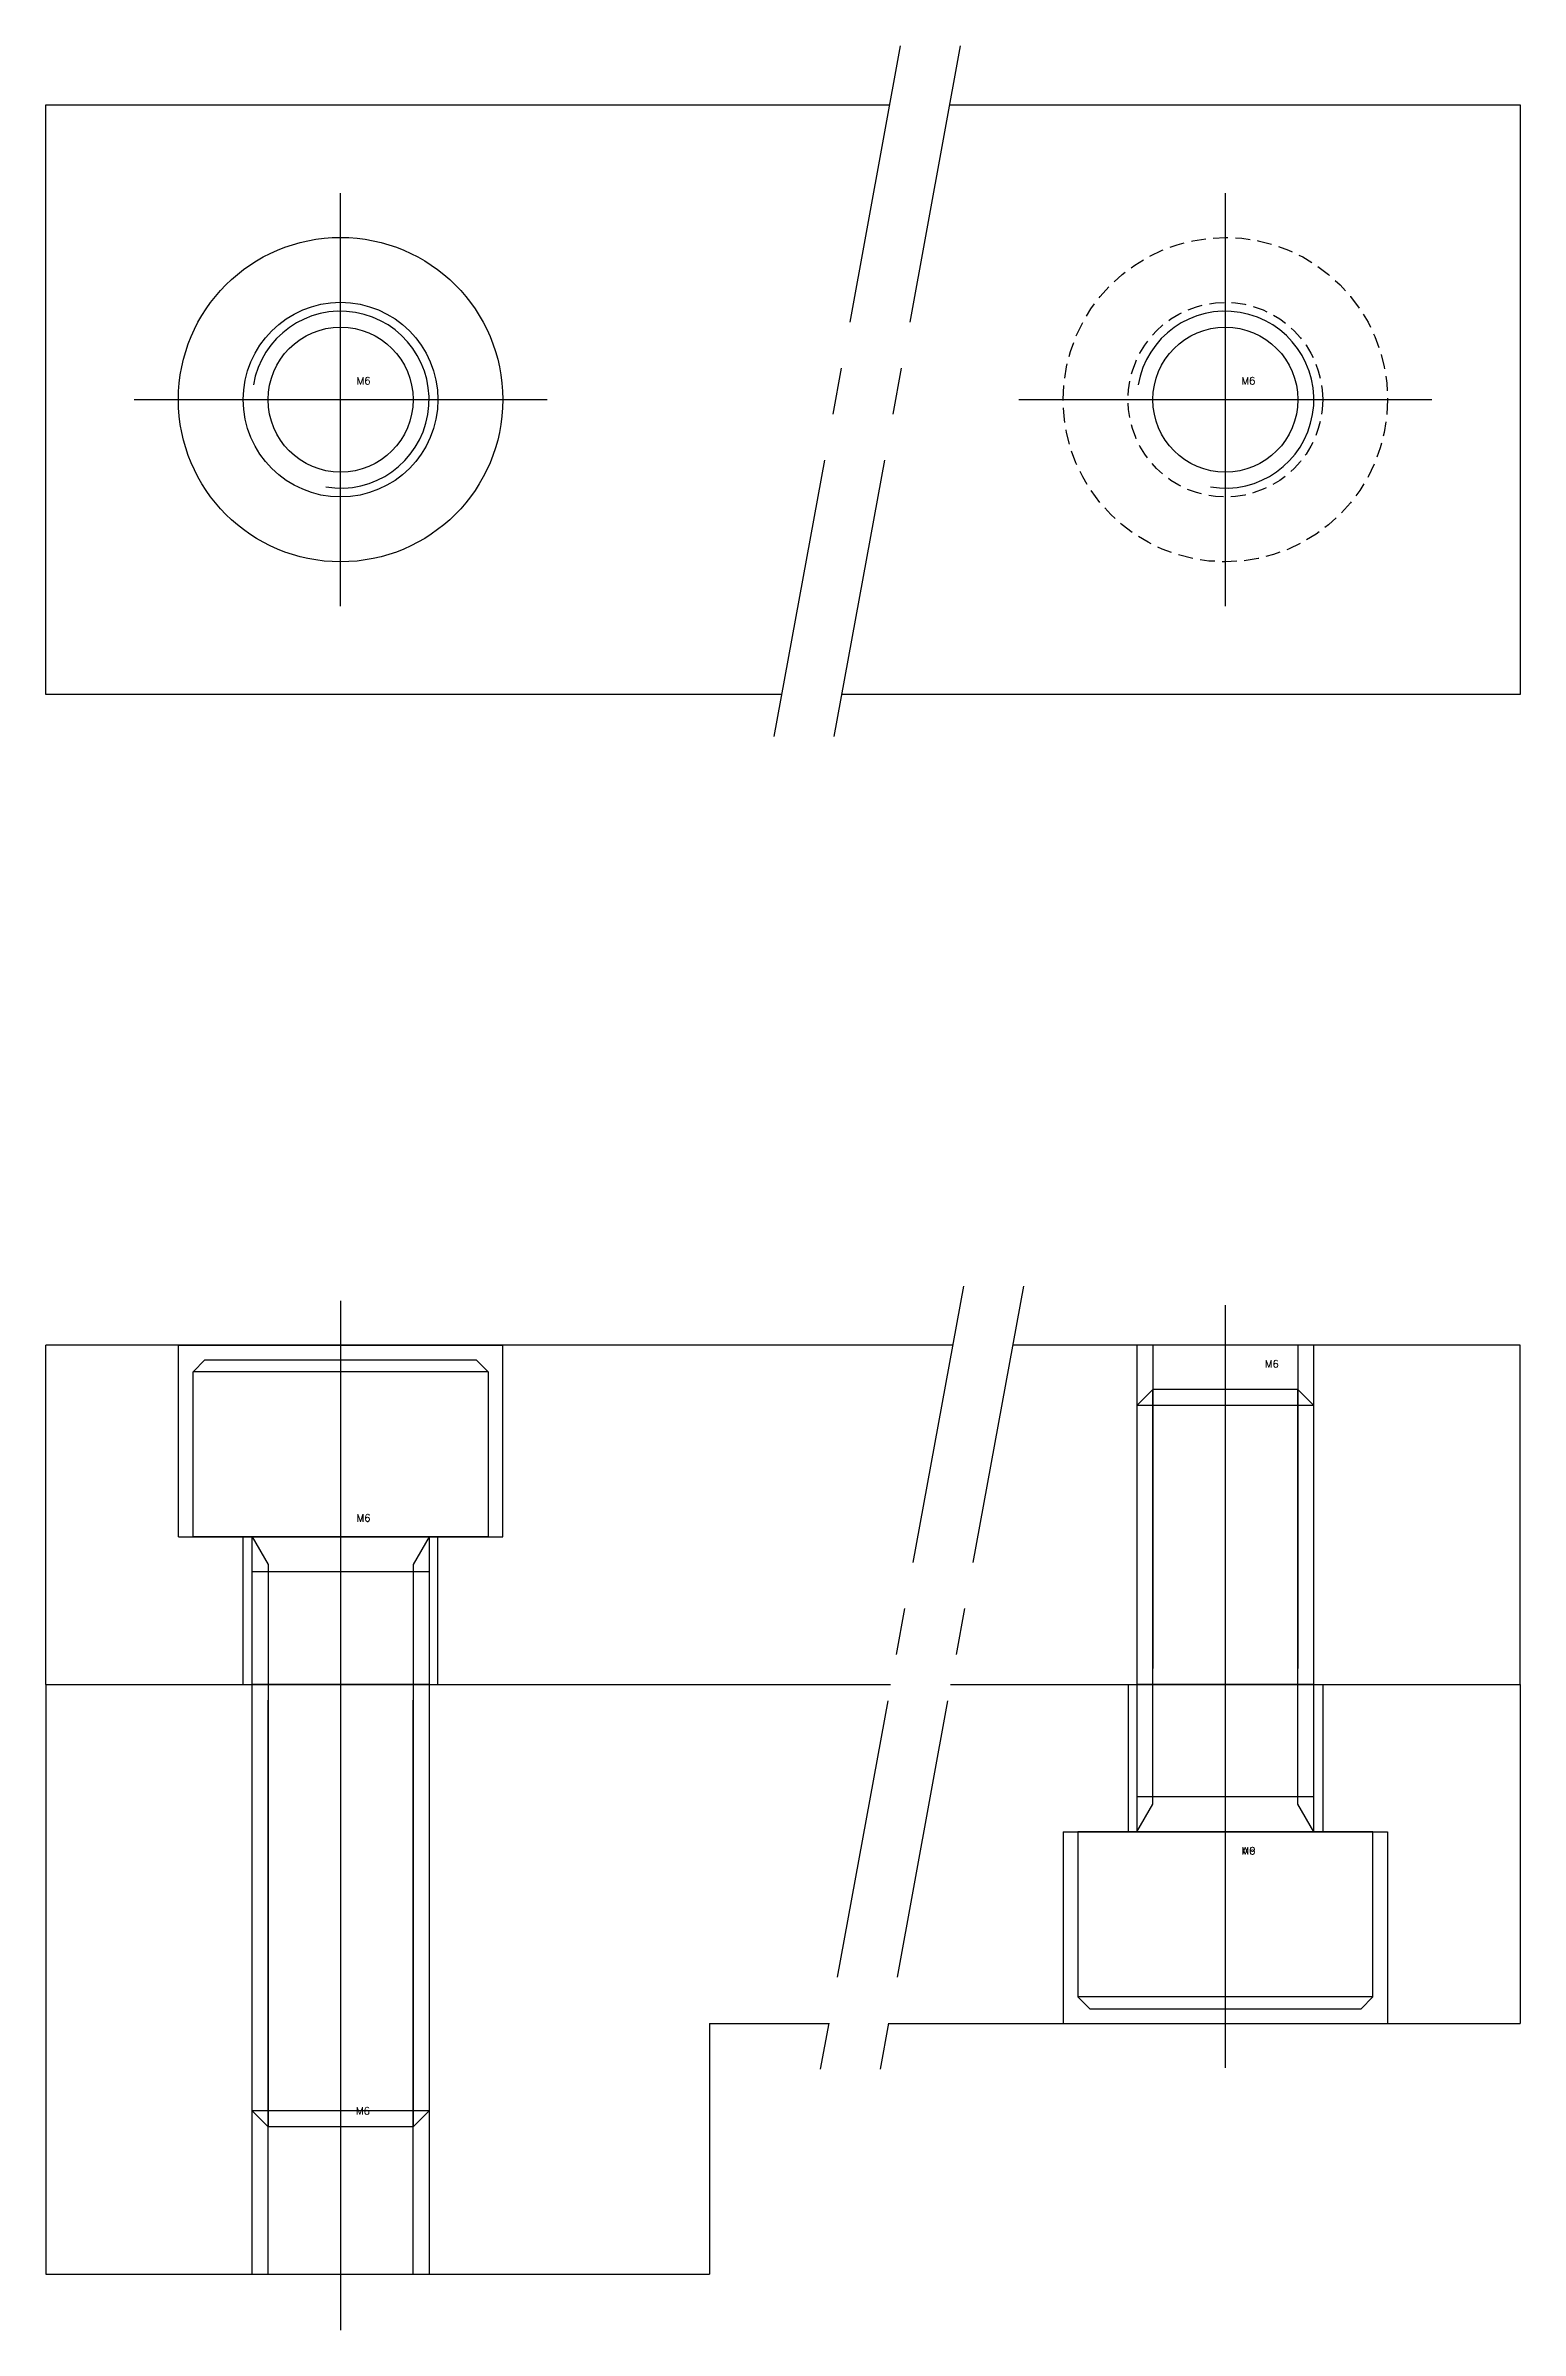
# Model space of a CAD drawing. Header units: millimetres. Extents: x 5766 to 6073, y 5599 to 5676.
# Drawn here: x 5766.4 to 5816.4, y 5598.9 to 5676.3 of the extents above; entities that cross this region are included whole.
import ezdxf

# ---------------------------------------------------------------- set-up
doc = ezdxf.new("R2010")
doc.units = ezdxf.units.MM
for name, pattern in [('CENTER', [50.8, 31.75, -6.35, 6.35, -6.35]), ('CENTER2', [28.575, 19.05, -3.175, 3.175, -3.175]), ('DASHED', [0.75, 0.5, -0.25]), ('HIDDEN', [9.525, 6.35, -3.175])]:
    doc.linetypes.add(name, pattern=pattern)
doc.layers.add('1', color=220, linetype='CENTER')
doc.layers.add('3', color=223, linetype='HIDDEN')
doc.styles.get("Standard").update_dxf_attribs({"font": 'romans.shx', "bigfont": 'whgtxt.shx'})

msp = doc.modelspace()

# ---------------------------------------------------------------- texts
at = {"layer": '3'}
for p in [(5776.919, 5664.844), (5806.919, 5664.844), (5807.715, 5631.511), (5776.919, 5626.287), (5806.919, 5615.006), (5776.897, 5606.183)]:
    msp.add_text('M6', height=0.25, dxfattribs=at).set_placement(p)

# ---------------------------------------------------------------- blocks, each defined once
blk = doc.blocks.new('A$C724fccac')
at = {"color": 3}
for p, q in [((0, 27.1), (0.4, 27.5)), ((0.4, 27.5), (9.6, 27.5)), ((9.6, 27.5), (10, 27.1)), ((10, 27.1), (0, 27.1)), ((0, 21.5), (0, 27.1)), ((10, 27.1), (10, 21.5)), ((10, 21.5), (0, 21.5)), ((2, 2.041), (2, 21.5)), ((8, 21.5), (8, 2.041)), ((8, 20.312), (2, 20.312)), ((2.541, 1.5), (2, 2.041)), ((8, 2.041), (2, 2.041)), ((8, 2.041), (7.459, 1.5)), ((7.459, 1.5), (2.541, 1.5))]:
    blk.add_line(p, q, dxfattribs=at)
at = {"layer": '1', "color": 3, "ltscale": 4}
blk.add_line((5, 29), (5, 0), dxfattribs=at)
at = {"layer": '1', "color": 3, "linetype": 'ByBlock'}
for p, q in [((2, 21.5), (2.541, 20.562)), ((8, 21.5), (7.459, 20.562)), ((2.541, 20.562), (2.541, 1.5)), ((7.459, 20.562), (7.459, 1.5))]:
    blk.add_line(p, q, dxfattribs=at)
at = {"layer": '3', "color": 3}
blk.add_text('M6', height=0.25, dxfattribs=at).set_placement((5.544, 22.016))
blk = doc.blocks.new('A$Ce37e9459')
at = {"color": 3}
for p, q in [((0, 22.1), (0.4, 22.5)), ((0.4, 22.5), (9.6, 22.5)), ((9.6, 22.5), (10, 22.1)), ((10, 22.1), (0, 22.1)), ((0, 16.5), (0, 22.1)), ((10, 22.1), (10, 16.5)), ((10, 16.5), (0, 16.5)), ((2, 2.041), (2, 16.5)), ((8, 16.5), (8, 2.041)), ((8, 15.312), (2, 15.312)), ((2.541, 1.5), (2, 2.041)), ((8, 2.041), (2, 2.041)), ((8, 2.041), (7.459, 1.5)), ((7.459, 1.5), (2.541, 1.5))]:
    blk.add_line(p, q, dxfattribs=at)
at = {"layer": '1', "color": 3, "ltscale": 4}
blk.add_line((5, 24), (5, 0), dxfattribs=at)
at = {"layer": '1', "color": 3, "linetype": 'ByBlock'}
for p, q in [((2, 16.5), (2.541, 15.562)), ((8, 16.5), (7.459, 15.562)), ((2.541, 15.562), (2.541, 1.5)), ((7.459, 15.562), (7.459, 1.5))]:
    blk.add_line(p, q, dxfattribs=at)
at = {"layer": '3', "color": 3}
blk.add_text('M6', height=0.25, dxfattribs=at).set_placement((5.544, 17.016))

# ---------------------------------------------------------------- linework, layer by layer
at = {"color": 1, "linetype": 'CENTER2', "ltscale": 0.5}
for p, q in [((5795.351, 5676.328), (5790.959, 5652.328)), ((5797.384, 5676.328), (5792.992, 5652.328)), ((5797.495, 5634.272), (5792.554, 5607.272)), ((5799.528, 5634.272), (5794.587, 5607.272))]:
    msp.add_line(p, q, dxfattribs=at)
for p, q in [((5766.374, 5674.328), (5794.985, 5674.328)), ((5766.374, 5654.328), (5766.374, 5674.328)), ((5797.018, 5674.328), (5816.374, 5674.328)), ((5816.374, 5674.328), (5816.374, 5654.328)), ((5791.325, 5654.328), (5766.374, 5654.328)), ((5816.374, 5654.328), (5793.358, 5654.328)), ((5766.374, 5620.772), (5766.374, 5632.272)), ((5797.129, 5632.272), (5766.374, 5632.272)), ((5816.374, 5632.272), (5799.162, 5632.272)), ((5803.915, 5632.272), (5803.915, 5621.313)), ((5808.833, 5632.272), (5808.833, 5621.313)), ((5816.374, 5620.772), (5816.374, 5632.272)), ((5766.374, 5620.772), (5766.374, 5600.772)), ((5766.374, 5620.772), (5795.024, 5620.772)), ((5779.374, 5620.772), (5773.374, 5620.772)), ((5773.374, 5620.772), (5779.374, 5620.772)), ((5797.058, 5620.772), (5816.374, 5620.772)), ((5809.374, 5620.772), (5803.374, 5620.772)), ((5803.374, 5620.772), (5809.374, 5620.772)), ((5816.374, 5620.772), (5816.374, 5609.272)), ((5773.915, 5600.772), (5773.915, 5620.23)), ((5778.833, 5600.772), (5778.833, 5620.23)), ((5788.878, 5609.272), (5792.92, 5609.272)), ((5788.878, 5609.272), (5788.878, 5600.772)), ((5794.953, 5609.272), (5816.374, 5609.272)), ((5766.374, 5600.772), (5788.878, 5600.772))]:
    msp.add_line(p, q)
at = {"color": 4}
for p, q in [((5770.874, 5632.272), (5781.874, 5632.272)), ((5770.874, 5625.772), (5770.874, 5632.272)), ((5781.874, 5625.772), (5781.874, 5632.272)), ((5770.874, 5625.772), (5781.874, 5625.772)), ((5773.074, 5620.772), (5773.074, 5625.772)), ((5779.674, 5620.772), (5779.674, 5625.772)), ((5773.074, 5620.772), (5779.674, 5620.772)), ((5803.074, 5620.772), (5803.074, 5615.772)), ((5803.074, 5620.772), (5809.674, 5620.772)), ((5803.074, 5620.772), (5809.674, 5620.772)), ((5809.674, 5620.772), (5809.674, 5615.772)), ((5800.874, 5615.772), (5811.874, 5615.772)), ((5800.874, 5615.772), (5800.874, 5609.272)), ((5811.874, 5615.772), (5811.874, 5609.272)), ((5800.874, 5609.272), (5811.874, 5609.272))]:
    msp.add_line(p, q, dxfattribs=at)
for radius in [5.5, 3.3]:
    msp.add_circle((5776.374, 5664.328), radius, dxfattribs=at)
at = {"color": 4, "linetype": 'DASHED'}
for radius in [5.5, 3.3]:
    msp.add_circle((5806.374, 5664.328), radius, dxfattribs=at)
for centre in [(5776.374, 5664.328), (5806.374, 5664.328)]:
    msp.add_circle(centre, 2.459)
at = {"layer": '1', "ltscale": 4}
for p, q in [((5776.374, 5657.328), (5776.374, 5671.328)), ((5806.374, 5657.328), (5806.374, 5671.328)), ((5776.374, 5659.828), (5776.374, 5668.828)), ((5806.374, 5659.828), (5806.374, 5668.828)), ((5769.374, 5664.328), (5783.374, 5664.328)), ((5771.874, 5664.328), (5780.874, 5664.328)), ((5799.374, 5664.328), (5813.374, 5664.328)), ((5801.874, 5664.328), (5810.874, 5664.328)), ((5776.374, 5633.772), (5776.374, 5619.272)), ((5806.374, 5607.772), (5806.374, 5633.629)), ((5776.374, 5623.772), (5776.374, 5598.872))]:
    msp.add_line(p, q, dxfattribs=at)
at = {"layer": '1', "linetype": 'ByBlock'}
for p, q in [((5803.374, 5632.272), (5803.374, 5620.772)), ((5809.374, 5620.772), (5809.374, 5632.272)), ((5773.374, 5600.772), (5773.374, 5620.772)), ((5779.374, 5620.772), (5779.374, 5600.772))]:
    msp.add_line(p, q, dxfattribs=at)
at = {"layer": '1', "ltscale": 2}
msp.add_line((5776.374, 5623.272), (5776.374, 5601.605), dxfattribs=at)
at = {"layer": '1', "linetype": 'ByBlock'}
for centre in [(5776.374, 5664.328), (5806.374, 5664.328)]:
    msp.add_arc(centre, 3, 260.40593, 170.40593, dxfattribs=at)

# ---------------------------------------------------------------- block references
msp.add_blockref('A$C724fccac', (5771.374, 5604.272))
at = {"xscale": -1, "rotation": 180}
msp.add_blockref('A$Ce37e9459', (5801.374, 5632.272), dxfattribs=at)

msp.set_redraw_order([(e.dxf.handle, doc.entitydb.next_handle()) for e in msp.query("TEXT MTEXT ATTDEF DIMENSION ARC_DIMENSION")])  # texts and dimensions are drawn at this point

doc.saveas('drawing.dxf')
